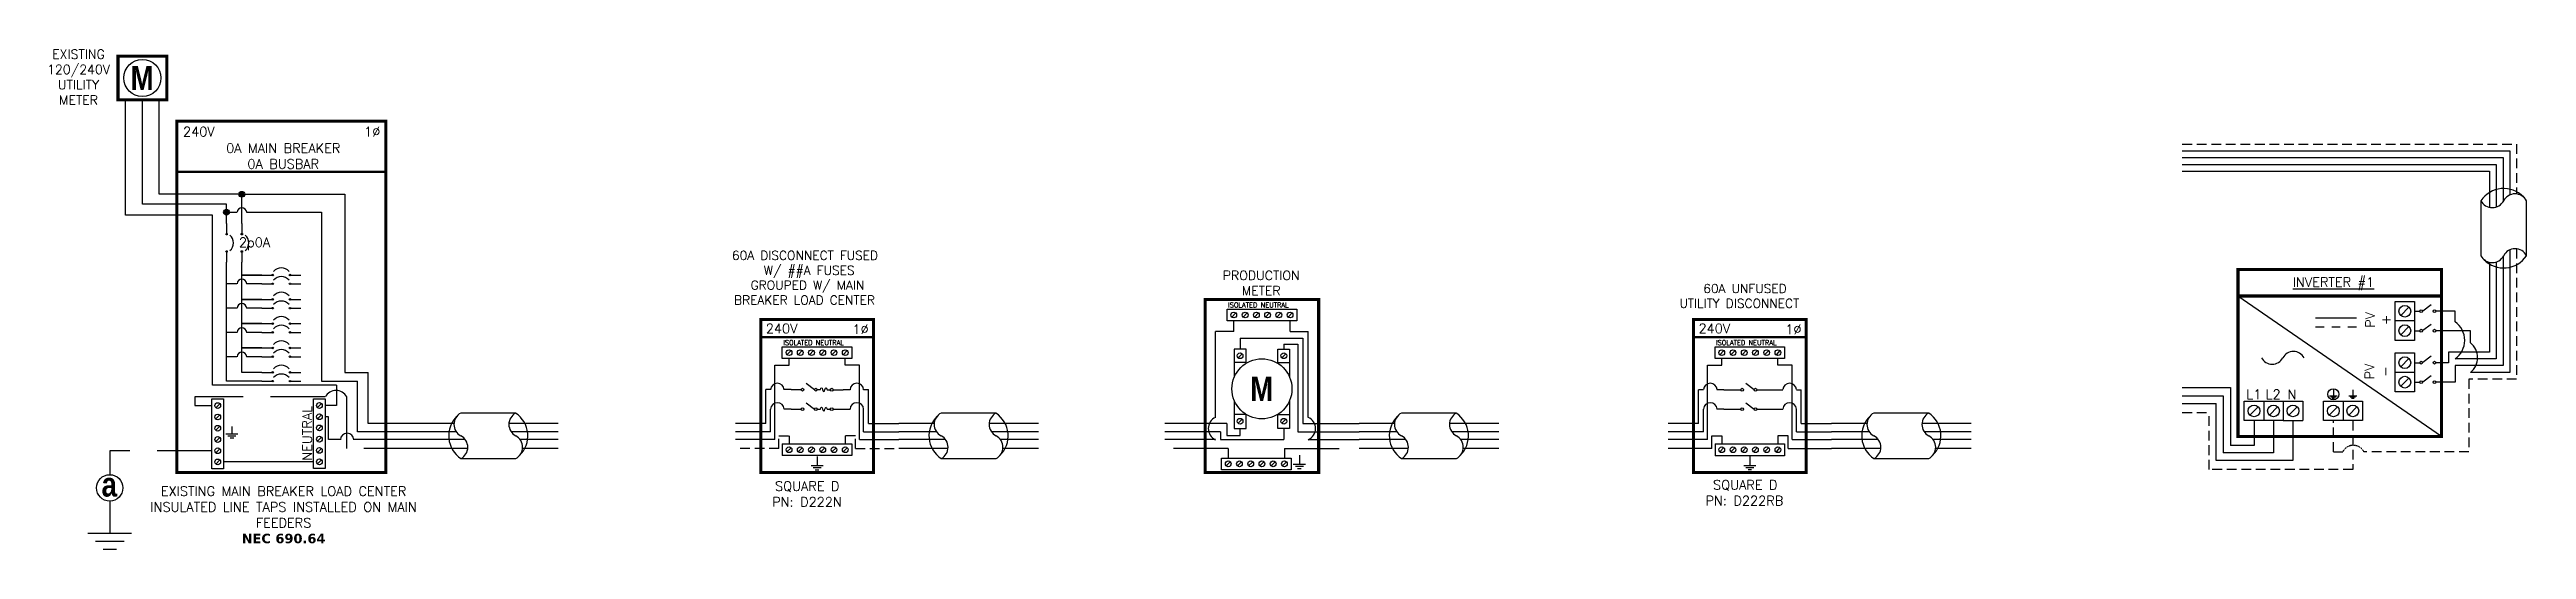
# Model space of a CAD drawing. Header units: feet. Extents: x 7172 to 13485, y 16921 to 17335.
# Drawn here: x 8037 to 8995, y 16974 to 17167 of the extents above; entities that cross this region are included whole.
import ezdxf

# ---------------------------------------------------------------- set-up
doc = ezdxf.new("R2010")
doc.units = ezdxf.units.FT
doc.header["$MEASUREMENT"] = 0
doc.linetypes.add('HIDDEN', pattern=[0.375, 0.25, -0.125])
for name, color, linetype in [('ONE LINE BLOCKS', 7, 'Continuous'), ('TABLES', 7, 'Continuous'), ('TEXT', 7, 'Continuous'), ('Z - TITLEBLOCK TXT', 7, 'Continuous')]:
    doc.layers.add(name, color=color, linetype=linetype)
doc.styles.add('ONE LINE TXT', font='techb___.ttf')
doc.styles.get("Standard").update_dxf_attribs({"font": 'simplex.shx'})

# ---------------------------------------------------------------- blocks, each defined once
blk = doc.blocks.new('M_UTILITY DISCONNECT')
at = {"color": 253, "linetype": 'Continuous'}
for p, q in [((2.7, 0.61), (2.7, 5.71)), ((2.7, 5.71), (3.67, 5.71)), ((3.67, 5.71), (3.67, 6.17)), ((7.52, 5.71), (7.52, 6.17)), ((8.5, 5.71), (7.52, 5.71)), ((8.5, 0.61), (8.5, 5.71)), ((2.7, 0.61), (0, 0.61)), ((8.5, 0.61), (11.2, 0.61))]:
    blk.add_line(p, q, dxfattribs=at)
at = {"color": 7, "linetype": 'Continuous'}
for p, q in [((2.08, 1.71), (2.08, 4.03)), ((2.41, 4.03), (2.08, 4.03)), ((3.81, 4.03), (3.34, 4.03)), ((7.39, 4.03), (7.85, 4.03)), ((8.79, 4.03), (9.12, 4.03)), ((9.12, 1.71), (9.12, 4.03)), ((2.08, 1.71), (0, 1.71)), ((9.12, 1.71), (11.2, 1.71))]:
    blk.add_line(p, q, dxfattribs=at)
at = {"color": 10, "linetype": 'Continuous'}
for p, q in [((2.41, 1.15), (2.41, 2.7)), ((3.81, 2.7), (3.34, 2.7)), ((7.39, 2.7), (7.85, 2.7)), ((8.79, 1.15), (8.79, 2.7)), ((2.41, 1.15), (0, 1.15)), ((8.79, 1.15), (11.2, 1.15))]:
    blk.add_line(p, q, dxfattribs=at)
at = {"color": 7, "linetype": 'Continuous'}
for centre in [(2.88, 4.01), (8.32, 4.01)]:
    blk.add_arc(centre, 0.468, 3.2819, 176.7181, dxfattribs=at)
at = {"color": 10, "linetype": 'Continuous'}
for centre in [(2.88, 2.67), (8.32, 2.67)]:
    blk.add_arc(centre, 0.468, 3.2819, 176.7181, dxfattribs=at)
at = {"layer": 'ONE LINE BLOCKS', "lineweight": 50}
blk.add_line((1.73, 7.64), (9.46, 7.64), dxfattribs=at)
at = {"layer": 'ONE LINE BLOCKS', "lineweight": 50, "const_width": 0.21}
blk.add_lwpolyline([(1.73, -1.65), (1.73, 8.84), (9.46, 8.84), (9.46, -1.65)], close=True, dxfattribs=at)
at = {"layer": 'TEXT', "color": 92, "linetype": 'HIDDEN', "ltscale": 15}
for p, q in [((2.98, 0), (0, 0)), ((2.98, 0), (2.98, 0.87)), ((2.98, 0.87), (3.67, 0.87)), ((3.67, 0.87), (3.67, 0.32)), ((8.22, 0.87), (7.52, 0.87)), ((7.52, 0.87), (7.52, 0.32)), ((8.22, 0), (8.22, 0.87)), ((8.22, 0), (11.2, 0))]:
    blk.add_line(p, q, dxfattribs=at)
at = {"layer": 'TEXT', "color": 92, "linetype": 'Continuous', "flags": 128}
for points in [[(5.18, -1.16), (6.01, -1.16)], [(5.87, -1.32), (5.33, -1.32)], [(5.72, -1.47), (5.47, -1.47)], [(5.6, -0.54), (5.6, -1.16)]]:
    blk.add_lwpolyline(points, dxfattribs=at)
at = {"layer": 'Z - TITLEBLOCK TXT', "color": 1, "linetype": 'Continuous'}
for p, q in [((3.21, 6.17), (3.21, 6.97)), ((3.21, 6.97), (7.98, 6.97)), ((7.98, 6.97), (7.98, 6.17)), ((7.98, 6.17), (3.21, 6.17)), ((3.81, 4.03), (4.97, 4.03)), ((5.31, 4.47), (5.89, 4.04)), ((6.08, 4.03), (7.39, 4.03)), ((3.81, 2.7), (4.97, 2.7)), ((5.31, 3.13), (5.89, 2.7)), ((6.08, 2.7), (7.39, 2.7)), ((3.21, 0.32), (7.98, 0.32)), ((3.21, 0.32), (3.21, -0.49)), ((7.98, 0.32), (7.98, -0.49)), ((7.98, -0.49), (3.21, -0.49))]:
    blk.add_line(p, q, dxfattribs=at)
at = {"layer": 'Z - TITLEBLOCK TXT', "color": 4, "linetype": 'Continuous'}
for p, q in [((3.81, 6.71), (3.53, 6.43)), ((4.58, 6.71), (4.3, 6.43)), ((5.35, 6.71), (5.07, 6.43)), ((6.12, 6.71), (5.84, 6.43)), ((6.89, 6.71), (6.61, 6.43)), ((7.66, 6.71), (7.39, 6.43)), ((3.81, 0.06), (3.53, -0.22)), ((4.58, 0.06), (4.3, -0.22)), ((5.35, 0.06), (5.07, -0.22)), ((6.12, 0.06), (5.84, -0.22)), ((6.89, 0.06), (6.61, -0.22)), ((7.66, 0.06), (7.39, -0.22))]:
    blk.add_line(p, q, dxfattribs=at)
for centre in [(3.67, 6.57), (4.44, 6.57), (5.21, 6.57), (5.98, 6.57), (6.75, 6.57), (7.52, 6.57), (3.67, -0.08), (4.44, -0.08), (5.21, -0.08), (5.98, -0.08), (6.75, -0.08), (7.52, -0.08)]:
    blk.add_circle(centre, 0.197, dxfattribs=at)
at = {"layer": 'Z - TITLEBLOCK TXT', "color": 1, "linetype": 'Continuous'}
for centre in [(5.07, 4.03), (5.98, 4.03), (5.07, 2.7), (5.98, 2.7)]:
    blk.add_circle(centre, 0.0959, dxfattribs=at)
at = {"layer": 'TABLES', "color": 4, "linetype": 'Continuous'}
blk.add_text('ISOLATED NEUTRAL', height=0.3321, dxfattribs=at).set_placement((3.27, 7.09))
at = {"layer": 'TEXT', "color": 1}
for s, width, gutter_width, heights, insert, char_height, attachment_point in [('\\A1;\\pi2.3006; 60A UNFUSED \\P\\pi1.0912;UTILITY DISCONNECT', 11.508, 0, [1.92], (-0.32, 11.27), 0.612, 1), ('240V', 0.1481, 0.75, [0], (3.16, 8.23), 0.648, 5), ('1∅', 0.1481, 0.75, [0], (8.58, 8.17), 0.648, 5), ('\\A1;\\pi1.5665,t4.8065;SQUARE D\\P\\pi1.042,t4.282;PN: D222RB', 8.0394, 0.203, [2.35], (1.51, -2.17), 0.648, 1)]:
    blk.add_mtext_dynamic_manual_height_columns(s, width=width, gutter_width=gutter_width, heights=heights, dxfattribs=dict(at, insert=insert, char_height=char_height, attachment_point=attachment_point))
blk = doc.blocks.new('M_LINE TAPS')
at = {"layer": 'ONE LINE BLOCKS', "linetype": 'Continuous'}
h = blk.add_hatch(color=254, dxfattribs=at)
h.dxf.hatch_style = 1
edge = h.paths.add_edge_path()
edge.add_arc((-12.11, 17.42), 0.197, 0, 360)
h = blk.add_hatch(color=254, dxfattribs=at)
h.dxf.hatch_style = 1
edge = h.paths.add_edge_path()
edge.add_arc((-13.16, 16.19), 0.197, 0, 360)
h = blk.add_hatch(color=1, dxfattribs=at)
h.dxf.hatch_style = 1
edge = h.paths.add_edge_path()
edge.add_arc((-13.16, 14.69), 0.0515, 0, 360)
h = blk.add_hatch(color=1, dxfattribs=at)
h.dxf.hatch_style = 1
edge = h.paths.add_edge_path()
edge.add_arc((-12.11, 14.69), 0.0515, 0, 360)
h = blk.add_hatch(color=1, dxfattribs=at)
h.dxf.hatch_style = 1
edge = h.paths.add_edge_path()
edge.add_arc((-13.16, 13.5), 0.0515, 0, 360)
h = blk.add_hatch(color=1, dxfattribs=at)
h.dxf.hatch_style = 1
edge = h.paths.add_edge_path()
edge.add_arc((-12.11, 13.5), 0.0515, 0, 360)
h = blk.add_hatch(color=1, dxfattribs=at)
h.dxf.hatch_style = 1
edge = h.paths.add_edge_path()
edge.add_arc((-9.99, 11.89), 0.0515, 0, 360)
h = blk.add_hatch(color=1, dxfattribs=at)
h.dxf.hatch_style = 1
edge = h.paths.add_edge_path()
edge.add_arc((-8.81, 11.89), 0.0515, 0, 360)
h = blk.add_hatch(color=1, dxfattribs=at)
h.dxf.hatch_style = 1
edge = h.paths.add_edge_path()
edge.add_arc((-9.99, 11.29), 0.0515, 0, 360)
h = blk.add_hatch(color=1, dxfattribs=at)
h.dxf.hatch_style = 1
edge = h.paths.add_edge_path()
edge.add_arc((-9.99, 10.22), 0.0515, 0, 360)
h = blk.add_hatch(color=1, dxfattribs=at)
h.dxf.hatch_style = 1
edge = h.paths.add_edge_path()
edge.add_arc((-8.81, 11.29), 0.0515, 0, 360)
h = blk.add_hatch(color=1, dxfattribs=at)
h.dxf.hatch_style = 1
edge = h.paths.add_edge_path()
edge.add_arc((-8.81, 10.22), 0.0515, 0, 360)
h = blk.add_hatch(color=1, dxfattribs=at)
h.dxf.hatch_style = 1
edge = h.paths.add_edge_path()
edge.add_arc((-9.99, 9.62), 0.0515, 0, 360)
h = blk.add_hatch(color=1, dxfattribs=at)
h.dxf.hatch_style = 1
edge = h.paths.add_edge_path()
edge.add_arc((-9.99, 8.56), 0.0515, 0, 360)
h = blk.add_hatch(color=1, dxfattribs=at)
h.dxf.hatch_style = 1
edge = h.paths.add_edge_path()
edge.add_arc((-8.81, 9.62), 0.0515, 0, 360)
h = blk.add_hatch(color=1, dxfattribs=at)
h.dxf.hatch_style = 1
edge = h.paths.add_edge_path()
edge.add_arc((-8.81, 8.56), 0.0515, 0, 360)
h = blk.add_hatch(color=1, dxfattribs=at)
h.dxf.hatch_style = 1
edge = h.paths.add_edge_path()
edge.add_arc((-9.99, 7.96), 0.0515, 0, 360)
h = blk.add_hatch(color=1, dxfattribs=at)
h.dxf.hatch_style = 1
edge = h.paths.add_edge_path()
edge.add_arc((-9.99, 6.89), 0.0515, 0, 360)
h = blk.add_hatch(color=1, dxfattribs=at)
h.dxf.hatch_style = 1
edge = h.paths.add_edge_path()
edge.add_arc((-8.81, 7.96), 0.0515, 0, 360)
h = blk.add_hatch(color=1, dxfattribs=at)
h.dxf.hatch_style = 1
edge = h.paths.add_edge_path()
edge.add_arc((-8.81, 6.89), 0.0515, 0, 360)
h = blk.add_hatch(color=1, dxfattribs=at)
h.dxf.hatch_style = 1
edge = h.paths.add_edge_path()
edge.add_arc((-9.99, 6.29), 0.0515, 0, 360)
h = blk.add_hatch(color=1, dxfattribs=at)
h.dxf.hatch_style = 1
edge = h.paths.add_edge_path()
edge.add_arc((-9.99, 5.22), 0.0515, 0, 360)
h = blk.add_hatch(color=1, dxfattribs=at)
h.dxf.hatch_style = 1
edge = h.paths.add_edge_path()
edge.add_arc((-8.81, 6.29), 0.0515, 0, 360)
h = blk.add_hatch(color=1, dxfattribs=at)
h.dxf.hatch_style = 1
edge = h.paths.add_edge_path()
edge.add_arc((-8.81, 5.22), 0.0515, 0, 360)
h = blk.add_hatch(color=1, dxfattribs=at)
h.dxf.hatch_style = 1
edge = h.paths.add_edge_path()
edge.add_arc((-9.99, 4.62), 0.0515, 0, 360)
h = blk.add_hatch(color=1, dxfattribs=at)
h.dxf.hatch_style = 1
edge = h.paths.add_edge_path()
edge.add_arc((-8.81, 4.62), 0.0515, 0, 360)
at = {"color": 155, "true_color": 0x647190}
blk.add_line((-16.57, 22.43), (-2.23, 22.43), dxfattribs=at)
at = {"color": 7, "linetype": 'Continuous'}
for p, q in [((-3.46, 1.71), (-3.46, 5.22)), ((0, 1.71), (-3.46, 1.71))]:
    blk.add_line(p, q, dxfattribs=at)
at = {"color": 10, "linetype": 'Continuous'}
for p, q in [((-4.18, 1.15), (-4.18, 4.62)), ((-3.46, 4.62), (-3.46, 4.62)), ((0, 1.15), (-4.18, 1.15))]:
    blk.add_line(p, q, dxfattribs=at)
at = {"color": 253, "linetype": 'Continuous'}
for p, q in [((-6.18, 2.18), (-6.39, 2.18)), ((-6.18, 0.61), (-6.18, 2.18)), ((-5.36, 0.61), (-6.18, 0.61)), ((0, 0.61), (-4.42, 0.61))]:
    blk.add_line(p, q, dxfattribs=at)
at = {"color": 7, "linetype": 'Continuous'}
blk.add_circle((-21.17, -2.7), 0.906, dxfattribs=at)
at = {"color": 253, "linetype": 'Continuous'}
blk.add_arc((-4.89, 0.58), 0.468, 3.2819, 176.7181, dxfattribs=at)
at = {"layer": 'ONE LINE BLOCKS', "lineweight": 50}
blk.add_line((-16.57, 18.95), (-2.23, 18.95), dxfattribs=at)
at = {"layer": 'ONE LINE BLOCKS', "lineweight": 50, "const_width": 0.21}
for points in [[(-20.6, 23.9), (-20.6, 26.89), (-17.26, 26.89), (-17.26, 23.9)], [(-16.57, -1.65), (-16.57, 22.43), (-2.23, 22.43), (-2.23, -1.65)]]:
    blk.add_lwpolyline(points, close=True, dxfattribs=at)
at = {"layer": 'TEXT', "color": 92, "linetype": 'HIDDEN', "ltscale": 15}
for p, q in [((-6.39, 3.55), (-15.33, 3.55)), ((-15.33, 3.55), (-15.33, 2.94)), ((-4.92, 0), (-4.92, 3.55)), ((-15.33, 2.94), (-14.16, 2.94)), ((0, 0), (-4.92, 0)), ((-14.16, -0.15), (-21.17, -0.15)), ((-21.17, -0.15), (-21.17, -1.8)), ((-21.17, -3.61), (-21.17, -5.8))]:
    blk.add_line(p, q, dxfattribs=at)
at = {"layer": 'TEXT', "color": 92, "linetype": 'Continuous', "ltscale": 15}
blk.add_line((-7.19, -0.92), (-13.36, -0.92), dxfattribs=at)
at = {"layer": 'TEXT', "color": 92, "linetype": 'Continuous', "flags": 128}
for points in [[(-13.2, 1.01), (-12.38, 1.01)], [(-12.52, 0.85), (-13.06, 0.85)], [(-12.66, 0.7), (-12.92, 0.7)], [(-12.79, 1.51), (-12.79, 1.01)]]:
    blk.add_lwpolyline(points, dxfattribs=at)
at = {"layer": 'TEXT', "color": 92, "linetype": 'Continuous', "ltscale": 4, "flags": 128}
for points in [[(-22.67, -5.8), (-19.67, -5.8)], [(-20.19, -6.36), (-22.15, -6.36)], [(-20.71, -6.91), (-21.63, -6.91)]]:
    blk.add_lwpolyline(points, dxfattribs=at)
at = {"layer": 'TEXT', "linetype": 'Continuous'}
blk.add_circle((-18.93, 25.39), 1.27, dxfattribs=at)
at = {"layer": 'TEXT', "color": 92, "linetype": 'Continuous', "ltscale": 0.3}
blk.add_arc((-5.65, 3.16), 0.824, 27.6639, 152.3361, dxfattribs=at)
at = {"layer": 'Z - TITLEBLOCK TXT', "color": 253, "linetype": 'Continuous'}
for p, q in [((-20.08, 15.98), (-20.08, 23.9)), ((-14.13, 15.98), (-20.08, 15.98)), ((-14.13, 4.34), (-14.13, 15.98)), ((-5.63, 4.34), (-14.13, 4.34)), ((-5.63, 4.34), (-5.63, 2.95)), ((-5.63, 2.95), (-6.39, 2.95))]:
    blk.add_line(p, q, dxfattribs=at)
at = {"layer": 'Z - TITLEBLOCK TXT', "color": 10, "linetype": 'Continuous'}
for p, q in [((-18.93, 16.74), (-18.93, 23.9)), ((-13.16, 16.74), (-18.93, 16.74)), ((-13.16, 15.43), (-13.16, 16.74)), ((-12.97, 16.19), (-12.45, 16.19)), ((-11.78, 16.19), (-6.66, 16.19)), ((-6.66, 16.19), (-6.66, 4.62)), ((-13.16, 4.62), (-13.16, 12.76)), ((-12.45, 11.29), (-13.16, 11.29)), ((-10.73, 11.29), (-11.78, 11.29)), ((-12.45, 9.62), (-13.16, 9.62)), ((-10.73, 9.62), (-11.78, 9.62)), ((-12.45, 7.96), (-13.16, 7.96)), ((-10.73, 7.96), (-11.78, 7.96)), ((-12.45, 6.29), (-13.16, 6.29)), ((-10.73, 6.29), (-11.78, 6.29)), ((-10.73, 4.62), (-13.16, 4.62)), ((-6.66, 4.62), (-4.18, 4.62))]:
    blk.add_line(p, q, dxfattribs=at)
at = {"layer": 'Z - TITLEBLOCK TXT', "color": 7, "linetype": 'Continuous'}
for p, q in [((-17.78, 17.42), (-17.78, 23.9)), ((-12.11, 17.42), (-17.78, 17.42)), ((-12.11, 15.43), (-12.11, 17.42)), ((-11.92, 17.42), (-5.04, 17.42)), ((-5.04, 17.42), (-5.04, 5.22)), ((-12.11, 10.22), (-12.11, 12.76)), ((-12.11, 11.89), (-10.73, 11.89)), ((-10.73, 11.89), (-12.11, 11.89)), ((-12.11, 8.56), (-12.11, 10.22)), ((-12.11, 10.22), (-10.73, 10.22)), ((-10.73, 10.22), (-12.11, 10.22)), ((-12.11, 6.89), (-12.11, 8.56)), ((-12.11, 8.56), (-10.73, 8.56)), ((-10.73, 8.56), (-12.11, 8.56)), ((-12.11, 5.22), (-12.11, 6.89)), ((-12.11, 6.89), (-10.73, 6.89)), ((-10.73, 6.89), (-12.11, 6.89)), ((-10.73, 5.22), (-12.11, 5.22)), ((-5.04, 5.22), (-3.46, 5.22))]:
    blk.add_line(p, q, dxfattribs=at)
at = {"layer": 'Z - TITLEBLOCK TXT', "color": 1, "linetype": 'Continuous'}
for p, q in [((-7.19, -1.37), (-7.19, 3.41)), ((-7.19, 3.41), (-6.39, 3.41)), ((-6.39, 3.41), (-6.39, -1.37)), ((-14.16, -1.38), (-14.16, 3.4)), ((-14.16, 3.4), (-13.36, 3.4)), ((-13.36, 3.4), (-13.36, -1.38)), ((-13.36, -1.38), (-14.16, -1.38)), ((-6.39, -1.37), (-7.19, -1.37))]:
    blk.add_line(p, q, dxfattribs=at)
at = {"layer": 'Z - TITLEBLOCK TXT', "color": 4, "linetype": 'Continuous'}
for p, q in [((-13.62, 3.07), (-13.9, 2.8)), ((-13.62, 2.3), (-13.9, 2.03)), ((-6.65, 3.09), (-6.93, 2.81)), ((-6.65, 2.32), (-6.93, 2.04)), ((-13.62, 1.53), (-13.9, 1.25)), ((-13.62, 0.76), (-13.9, 0.48)), ((-6.65, 1.55), (-6.93, 1.27)), ((-6.65, 0.78), (-6.93, 0.5)), ((-6.65, 0), (-6.93, -0.27)), ((-13.62, -0.01), (-13.9, -0.29)), ((-13.62, -0.78), (-13.9, -1.06)), ((-6.65, -0.77), (-6.93, -1.04))]:
    blk.add_line(p, q, dxfattribs=at)
at = {"layer": 'Z - TITLEBLOCK TXT', "color": 1, "linetype": 'Continuous', "flags": 128}
for points in [[(-13.16, 15.43), (-13.16, 14.69)], [(-13.16, 15.43), (-13.16, 14.69)], [(-12.11, 15.43), (-12.11, 14.69)], [(-12.11, 15.43), (-12.11, 14.69)], [(-13.16, 13.5), (-13.16, 12.76)], [(-12.11, 13.5), (-12.11, 12.76)], [(-10.73, 11.89), (-9.99, 11.89)], [(-10.73, 11.89), (-9.99, 11.89)], [(-10.73, 11.29), (-9.99, 11.29)], [(-10.73, 11.29), (-9.99, 11.29)], [(-10.73, 10.22), (-9.99, 10.22)], [(-10.73, 10.22), (-9.99, 10.22)], [(-8.81, 11.89), (-8.06, 11.89)], [(-8.81, 11.29), (-8.06, 11.29)], [(-8.81, 10.22), (-8.06, 10.22)], [(-10.73, 9.62), (-9.99, 9.62)], [(-10.73, 9.62), (-9.99, 9.62)], [(-10.73, 8.56), (-9.99, 8.56)], [(-10.73, 8.56), (-9.99, 8.56)], [(-8.81, 9.62), (-8.06, 9.62)], [(-8.81, 8.56), (-8.06, 8.56)], [(-10.73, 7.96), (-9.99, 7.96)], [(-10.73, 7.96), (-9.99, 7.96)], [(-10.73, 6.89), (-9.99, 6.89)], [(-10.73, 6.89), (-9.99, 6.89)], [(-8.81, 7.96), (-8.06, 7.96)], [(-8.81, 6.89), (-8.06, 6.89)], [(-10.73, 6.29), (-9.99, 6.29)], [(-10.73, 6.29), (-9.99, 6.29)], [(-10.73, 5.22), (-9.99, 5.22)], [(-10.73, 5.22), (-9.99, 5.22)], [(-8.81, 6.29), (-8.06, 6.29)], [(-8.81, 5.22), (-8.06, 5.22)], [(-10.73, 4.62), (-9.99, 4.62)], [(-10.73, 4.62), (-9.99, 4.62)], [(-8.81, 4.62), (-8.06, 4.62)]]:
    blk.add_lwpolyline(points, dxfattribs=at)
at = {"layer": 'Z - TITLEBLOCK TXT', "color": 7, "linetype": 'Continuous'}
for centre in [(-12.11, 17.42), (-12.11, 17.42), (-13.16, 16.19)]:
    blk.add_circle(centre, 0.197, dxfattribs=at)
at = {"layer": 'Z - TITLEBLOCK TXT', "color": 1, "linetype": 'Continuous'}
for centre in [(-13.16, 14.69), (-12.11, 14.69), (-13.16, 13.5), (-12.11, 13.5), (-9.99, 11.89), (-8.81, 11.89), (-9.99, 11.29), (-9.99, 10.22), (-8.81, 11.29), (-8.81, 10.22), (-9.99, 9.62), (-9.99, 8.56), (-8.81, 9.62), (-8.81, 8.56), (-9.99, 7.96), (-9.99, 6.89), (-8.81, 7.96), (-8.81, 6.89), (-9.99, 6.29), (-9.99, 5.22), (-8.81, 6.29), (-8.81, 5.22), (-9.99, 4.62), (-8.81, 4.62)]:
    blk.add_circle(centre, 0.0515, dxfattribs=at)
at = {"layer": 'Z - TITLEBLOCK TXT', "color": 4, "linetype": 'Continuous'}
for centre in [(-13.76, 2.94), (-13.76, 2.16), (-6.79, 2.95), (-6.79, 2.18), (-13.76, 1.39), (-13.76, 0.62), (-13.76, -0.15), (-6.79, 1.41), (-6.79, 0.64), (-6.79, -0.13), (-13.76, -0.92), (-6.79, -0.91)]:
    blk.add_circle(centre, 0.197, dxfattribs=at)
at = {"layer": 'Z - TITLEBLOCK TXT', "color": 10, "linetype": 'Continuous'}
for centre in [(-12.11, 16.17), (-12.11, 11.27), (-12.11, 9.6), (-12.11, 7.94), (-12.11, 6.27)]:
    blk.add_arc(centre, 0.332, 3.2937, 176.7063, dxfattribs=at)
at = {"layer": 'Z - TITLEBLOCK TXT', "color": 1, "linetype": 'Continuous'}
for centre, start, end in [((-13.38, 14.09), 310.3392, 49.6608), ((-12.33, 14.09), 310.3392, 49.6608), ((-9.4, 11.68), 40.3392, 139.6608), ((-9.4, 11.08), 40.3392, 139.6608), ((-9.4, 10.01), 40.3392, 139.6608), ((-9.4, 9.41), 40.3392, 139.6608), ((-9.4, 8.34), 40.3392, 139.6608), ((-9.4, 7.75), 40.3392, 139.6608), ((-9.4, 6.68), 40.3392, 139.6608), ((-9.4, 6.08), 40.3392, 139.6608), ((-9.4, 5.01), 40.3392, 139.6608), ((-9.4, 4.41), 40.3392, 139.6608)]:
    blk.add_arc(centre, 0.697, start, end, dxfattribs=at)
at = {"layer": 'TABLES', "color": 1, "linetype": 'Continuous'}
blk.add_text('NEUTRAL', height=0.648, rotation=90, dxfattribs=at).set_placement((-7.31, -0.83))
at = {"layer": 'TEXT', "color": 1, "attachment_point": 5}
for s, width, gutter_width, heights, insert, char_height in [('EXISTING\\P120/240V UTILITY METER', 0.0523, 7.17, [0], (-23.31, 25.45), 0.6278), ('240V', 0.1481, 0.75, [0], (-15.06, 21.71), 0.648), ('0A MAIN BREAKER\\P0A BUSBAR', 11.199, 0.75, [0], (-9.27, 20.04), 0.648), ('1∅', 0.1481, 0.75, [0], (-3.17, 21.71), 0.648), ('2p0A', 0.1481, 0.75, [0], (-11.24, 14.02), 0.648), ('EXISTING MAIN BREAKER LOAD CENTER INSULATED LINE TAPS INSTALLED ON MAIN FEEDERS\\P{\\fVerdana|b1|i0|c0|p34;NEC 690.64}', 18.4888, 7.17, [6], (-9.25, -4.55), 0.648)]:
    blk.add_mtext_dynamic_manual_height_columns(s, width=width, gutter_width=gutter_width, heights=heights, dxfattribs=dict(at, insert=insert, char_height=char_height))
at = {"layer": 'Z - TITLEBLOCK TXT', "color": 253, "linetype": 'Continuous', "style": 'ONE LINE TXT'}
blk.add_text('M', height=1.66, dxfattribs=at).set_placement((-19.74, 24.56))
at = {"layer": 'Z - TITLEBLOCK TXT', "color": 1, "linetype": 'Continuous', "insert": (-21.73, -1.63), "char_height": 1.6624, "attachment_point": 1, "style": 'ONE LINE TXT'}
blk.add_mtext_dynamic_manual_height_columns('{\\W1;\\C256;a}', width=0.1385, gutter_width=2.13, heights=[0], dxfattribs=at)
blk = doc.blocks.new('*U65')
at = {"color": 155, "true_color": 0x647190}
blk.add_blockref('M_LINE TAPS', (0, 0), dxfattribs=at)
blk = doc.blocks.new('M_METER PAN')
at = {"color": 253, "linetype": 'Continuous'}
for p, q in [((4.73, 8.02), (4.73, 8.75)), ((8.59, 8.02), (8.59, 8.75)), ((4.73, 8.02), (3.48, 8.02)), ((3.48, 2.14), (3.48, 8.02)), ((8.59, 8.02), (9.84, 8.02)), ((9.84, 2.14), (9.84, 8.02)), ((3.48, 0.61), (0, 0.61)), ((9.84, 0.61), (13.32, 0.61))]:
    blk.add_line(p, q, dxfattribs=at)
at = {"color": 7, "linetype": 'Continuous'}
for p, q in [((5.16, 7.56), (5.16, 6.82)), ((5.16, 7.56), (9.47, 7.56)), ((9.47, 7.56), (9.47, 1.71)), ((4.25, 1.71), (0, 1.71)), ((4.25, 1.71), (4.25, 0.9)), ((9.47, 1.71), (13.32, 1.71)), ((4.25, 0.9), (5.16, 0.9)), ((5.16, 0.9), (5.16, 1.37))]:
    blk.add_line(p, q, dxfattribs=at)
at = {"color": 10, "linetype": 'Continuous'}
for p, q in [((8.16, 7.14), (8.16, 6.82)), ((8.16, 7.14), (9.12, 7.14)), ((9.12, 7.14), (9.12, 1.15)), ((3.83, 1.15), (0, 1.15)), ((3.83, 1.15), (3.83, 0.61)), ((3.83, 0.61), (8.16, 0.61)), ((8.16, 1.37), (8.16, 0.61)), ((9.12, 1.15), (13.32, 1.15))]:
    blk.add_line(p, q, dxfattribs=at)
at = {"color": 1, "linetype": 'Continuous'}
for p, q in [((5.57, 5.9), (4.76, 5.9)), ((7.76, 5.9), (8.56, 5.9)), ((5.57, 2.33), (4.76, 2.33)), ((7.76, 2.33), (8.56, 2.33))]:
    blk.add_line(p, q, dxfattribs=at)
at = {"color": 253, "linetype": 'Continuous'}
for centre, start, end in [((3.82, 1.37), 113.9997, 246.0003), ((9.5, 1.37), 293.9997, 66.0003)]:
    blk.add_arc(centre, 0.835, start, end, dxfattribs=at)
at = {"layer": 'ONE LINE BLOCKS', "lineweight": 50, "const_width": 0.21}
blk.add_lwpolyline([(2.77, -1.65), (2.77, 10.22), (10.55, 10.22), (10.55, -1.65)], close=True, dxfattribs=at)
at = {"layer": 'TEXT', "color": 92, "linetype": 'HIDDEN', "ltscale": 15}
for p, q in [((4.35, 0), (0, 0)), ((4.35, 0), (4.35, -0.65)), ((8.2, 0), (8.2, -0.65)), ((8.2, 0), (13.32, 0))]:
    blk.add_line(p, q, dxfattribs=at)
at = {"layer": 'TEXT', "color": 92, "linetype": 'Continuous', "flags": 128}
for points in [[(8.81, -1.08), (9.64, -1.08)], [(9.5, -1.23), (8.96, -1.23)], [(9.35, -1.38), (9.1, -1.38)], [(9.23, -0.46), (9.23, -1.08)]]:
    blk.add_lwpolyline(points, dxfattribs=at)
at = {"layer": 'TEXT', "linetype": 'Continuous'}
blk.add_circle((6.66, 4.09), 2.06, dxfattribs=at)
at = {"layer": 'Z - TITLEBLOCK TXT', "color": 1, "linetype": 'Continuous'}
for p, q in [((4.27, 8.75), (4.27, 9.55)), ((4.27, 9.55), (9.05, 9.55)), ((9.05, 8.75), (4.27, 8.75)), ((9.05, 9.55), (9.05, 8.75)), ((4.76, 6.82), (4.76, 4.89)), ((5.57, 6.82), (4.76, 6.82)), ((5.57, 5.84), (5.57, 6.82)), ((7.76, 5.84), (7.76, 6.82)), ((7.76, 6.82), (8.56, 6.82)), ((8.56, 6.82), (8.56, 4.89)), ((4.76, 3.3), (4.76, 1.37)), ((5.57, 1.37), (5.57, 2.35)), ((7.76, 1.37), (7.76, 2.35)), ((8.56, 3.3), (8.56, 1.37)), ((4.76, 1.37), (5.57, 1.37)), ((8.56, 1.37), (7.76, 1.37)), ((3.89, -1.45), (3.89, -0.65)), ((3.89, -0.65), (8.66, -0.65)), ((8.66, -1.45), (3.89, -1.45)), ((8.66, -0.65), (8.66, -1.45))]:
    blk.add_line(p, q, dxfattribs=at)
at = {"layer": 'Z - TITLEBLOCK TXT', "color": 4, "linetype": 'Continuous'}
for p, q in [((4.87, 9.29), (4.6, 9.01)), ((5.64, 9.29), (5.37, 9.01)), ((6.42, 9.29), (6.14, 9.01)), ((7.19, 9.29), (6.91, 9.01)), ((7.96, 9.29), (7.68, 9.01)), ((8.73, 9.29), (8.45, 9.01)), ((5.3, 6.5), (5.02, 6.22)), ((8.3, 6.5), (8.02, 6.22)), ((5.3, 2.01), (5.02, 1.73)), ((8.3, 2.01), (8.02, 1.73)), ((4.49, -0.91), (4.21, -1.19)), ((5.26, -0.91), (4.98, -1.19)), ((6.03, -0.91), (5.75, -1.19)), ((6.8, -0.91), (6.52, -1.19)), ((7.57, -0.91), (7.29, -1.19)), ((8.34, -0.91), (8.06, -1.19))]:
    blk.add_line(p, q, dxfattribs=at)
for centre in [(4.73, 9.15), (5.51, 9.15), (6.28, 9.15), (7.05, 9.15), (7.82, 9.15), (8.59, 9.15), (5.16, 6.36), (8.16, 6.36), (5.16, 1.87), (8.16, 1.87), (4.35, -1.05), (5.12, -1.05), (5.89, -1.05), (6.66, -1.05), (7.43, -1.05), (8.2, -1.05)]:
    blk.add_circle(centre, 0.197, dxfattribs=at)
at = {"layer": 'TABLES', "color": 4, "linetype": 'Continuous'}
blk.add_text('ISOLATED NEUTRAL', height=0.3321, dxfattribs=at).set_placement((4.34, 9.67))
at = {"layer": 'TEXT', "color": 1, "insert": (6.61, 11.34), "char_height": 0.6278, "attachment_point": 5}
blk.add_mtext_dynamic_manual_height_columns('PRODUCTION METER', width=1.3203, gutter_width=7.17, heights=[0], dxfattribs=at)
at = {"layer": 'Z - TITLEBLOCK TXT', "color": 253, "linetype": 'Continuous', "style": 'ONE LINE TXT'}
blk.add_text('M', height=1.66, dxfattribs=at).set_placement((5.85, 3.26))
blk = doc.blocks.new('*U67')
at = {"color": 0}
blk.add_blockref('M_METER PAN', (0, 0), dxfattribs=at)
blk = doc.blocks.new('M_MAIN DISCONNECT')
at = {"color": 253, "linetype": 'Continuous'}
for p, q in [((5.45, -46.43), (5.45, -17.67)), ((5.45, -17.67), (10.94, -17.67)), ((10.94, -17.67), (10.94, -15.06)), ((32.69, -17.67), (32.69, -15.06)), ((38.18, -17.67), (32.69, -17.67)), ((38.18, -46.43), (38.18, -17.67)), ((5.45, -46.43), (-9.78, -46.43)), ((38.18, -46.43), (53.41, -46.43))]:
    blk.add_line(p, q, dxfattribs=at)
at = {"color": 7, "linetype": 'Continuous'}
for p, q in [((1.95, -40.22), (1.95, -27.1)), ((3.81, -27.1), (1.95, -27.1)), ((11.72, -27.1), (9.09, -27.1)), ((31.91, -27.1), (34.54, -27.1)), ((39.82, -27.1), (41.69, -27.1)), ((41.69, -40.22), (41.69, -27.1)), ((1.95, -40.22), (-9.78, -40.22)), ((41.69, -40.22), (53.41, -40.22))]:
    blk.add_line(p, q, dxfattribs=at)
at = {"color": 1, "linetype": 'Continuous'}
for p, q in [((21.88, -27.1), (23.12, -27.1)), ((25.67, -27.11), (26.91, -27.11)), ((21.88, -34.64), (23.12, -34.64)), ((25.67, -34.64), (26.91, -34.64))]:
    blk.add_line(p, q, dxfattribs=at)
at = {"color": 10, "linetype": 'Continuous'}
for p, q in [((3.81, -43.39), (3.81, -34.64)), ((11.72, -34.64), (9.09, -34.64)), ((31.91, -34.64), (34.54, -34.64)), ((39.82, -43.39), (39.82, -34.64)), ((3.81, -43.39), (-9.78, -43.39)), ((39.82, -43.39), (53.41, -43.39))]:
    blk.add_line(p, q, dxfattribs=at)
at = {"color": 7, "linetype": 'Continuous'}
for centre in [(6.45, -27.26), (37.18, -27.26)]:
    blk.add_arc(centre, 2.64, 3.28193, 176.71807, dxfattribs=at)
at = {"color": 10, "linetype": 'Continuous'}
for centre in [(6.45, -34.79), (37.18, -34.79)]:
    blk.add_arc(centre, 2.64, 3.28193, 176.71807, dxfattribs=at)
at = {"color": 1, "linetype": 'Continuous'}
for points in [[(23.12, -27.1), (23.5, -26.34), (24.4, -27.87), (25.22, -26.34), (25.67, -27.11)], [(23.12, -34.64), (23.5, -33.88), (24.4, -35.4), (25.22, -33.88), (25.67, -34.64)]]:
    blk.add_spline(points, degree=3, dxfattribs=at)
at = {"layer": 'ONE LINE BLOCKS', "lineweight": 50}
blk.add_line((0, -6.77), (43.61, -6.77), dxfattribs=at)
at = {"layer": 'ONE LINE BLOCKS', "lineweight": 50, "const_width": 1.19}
blk.add_lwpolyline([(0, -59.17), (0, 0), (43.61, 0), (43.61, -59.17)], close=True, dxfattribs=at)
at = {"layer": 'TEXT', "color": 92, "linetype": 'HIDDEN', "ltscale": 15}
for p, q in [((7.03, -49.88), (7.03, -44.94)), ((7.03, -44.94), (10.94, -44.94)), ((10.94, -44.94), (10.94, -48.08)), ((36.6, -44.94), (32.69, -44.94)), ((32.69, -44.94), (32.69, -48.08)), ((36.6, -49.88), (36.6, -44.94)), ((7.03, -49.88), (-9.78, -49.88)), ((36.6, -49.88), (53.41, -49.88))]:
    blk.add_line(p, q, dxfattribs=at)
at = {"layer": 'TEXT', "color": 92, "linetype": 'Continuous', "flags": 128}
for points in [[(19.48, -56.44), (24.16, -56.44)], [(23.35, -57.31), (20.29, -57.31)], [(21.82, -52.94), (21.82, -56.44)], [(22.53, -58.18), (21.1, -58.18)]]:
    blk.add_lwpolyline(points, dxfattribs=at)
at = {"layer": 'Z - TITLEBLOCK TXT', "color": 1, "linetype": 'Continuous'}
for p, q in [((8.34, -15.06), (8.34, -10.52)), ((8.34, -10.52), (35.29, -10.52)), ((35.29, -15.06), (8.34, -15.06)), ((35.29, -10.52), (35.29, -15.06)), ((11.72, -27.1), (15.64, -27.1)), ((17.54, -24.65), (20.8, -27.1)), ((27.99, -27.11), (31.91, -27.11)), ((11.72, -34.64), (15.64, -34.64)), ((17.54, -32.19), (20.8, -34.63)), ((27.99, -34.64), (31.91, -34.64)), ((8.34, -48.08), (35.29, -48.08)), ((8.34, -48.08), (8.34, -52.62)), ((35.29, -52.62), (8.34, -52.62)), ((35.29, -48.08), (35.29, -52.62))]:
    blk.add_line(p, q, dxfattribs=at)
at = {"layer": 'Z - TITLEBLOCK TXT', "color": 4, "linetype": 'Continuous'}
for p, q in [((11.73, -12), (10.15, -13.58)), ((16.08, -12), (14.5, -13.58)), ((20.43, -12), (18.86, -13.58)), ((24.78, -12), (23.21, -13.58)), ((29.13, -12), (27.56, -13.58)), ((33.48, -12), (31.91, -13.58)), ((11.73, -49.56), (10.15, -51.13)), ((16.08, -49.56), (14.5, -51.13)), ((20.43, -49.56), (18.86, -51.13)), ((24.78, -49.56), (23.21, -51.13)), ((29.13, -49.56), (27.56, -51.13)), ((33.48, -49.56), (31.91, -51.13))]:
    blk.add_line(p, q, dxfattribs=at)
for centre in [(10.94, -12.79), (15.29, -12.79), (19.64, -12.79), (23.99, -12.79), (28.34, -12.79), (32.69, -12.79), (10.94, -50.35), (15.29, -50.35), (19.64, -50.35), (23.99, -50.35), (28.34, -50.35), (32.69, -50.35)]:
    blk.add_circle(centre, 1.11, dxfattribs=at)
at = {"layer": 'Z - TITLEBLOCK TXT', "color": 1, "linetype": 'Continuous'}
for centre in [(16.18, -27.1), (21.34, -27.1), (27.45, -27.11), (16.18, -34.64), (21.34, -34.64), (27.45, -34.64)]:
    blk.add_circle(centre, 0.541, dxfattribs=at)
at = {"layer": 'TABLES', "color": 4, "linetype": 'Continuous'}
blk.add_text('ISOLATED NEUTRAL', height=1.8743, dxfattribs=at).set_placement((8.7, -9.86))
at = {"layer": 'TEXT', "color": 1}
for s, width, gutter_width, heights, insert, char_height, attachment_point in [('\\A1;\\pi4.1167;60A DISCONNECT FUSED \\P\\pi16.454;W/ ##A FUSES\\P\\pi11.355;GROUPED W/ MAIN \\P\\pi4.9392;BREAKER LOAD CENTER', 71.8931, 92.23, [24.13], (-15.26, 26.55), 3.4544, 1), ('240V', 0.1481, 0.75, [0], (8.07, -3.44), 3.658, 5), ('1∅', 0.1481, 0.75, [0], (38.63, -3.74), 3.658, 5), ('\\A1;\\pi3.6942,t21.982;SQUARE D\\P\\pi2.5621,t20.85;PN: D222N', 35.0816, 28.88, [13.54], (1.84, -62.59), 3.6576, 1)]:
    blk.add_mtext_dynamic_manual_height_columns(s, width=width, gutter_width=gutter_width, heights=heights, dxfattribs=dict(at, insert=insert, char_height=char_height, attachment_point=attachment_point))
blk = doc.blocks.new('*U66')
blk.add_blockref('M_MAIN DISCONNECT', (0, 0))
blk = doc.blocks.new('*U32')
at = {"color": 7, "linetype": 'Continuous'}
for p, q in [((2.44, 1.71), (0, 1.71)), ((6.67, 2.43), (2.91, 2.43)), ((9.57, 1.71), (6.2, 1.71)), ((2.91, -0.69), (6.67, -0.69))]:
    blk.add_line(p, q, dxfattribs=at)
at = {"color": 10, "linetype": 'Continuous'}
for p, q in [((2.59, 1.15), (0, 1.15)), ((9.57, 1.15), (6.35, 1.15))]:
    blk.add_line(p, q, dxfattribs=at)
at = {"color": 253, "linetype": 'Continuous'}
for p, q in [((3.21, 0.61), (0, 0.61)), ((9.57, 0.61), (6.97, 0.61))]:
    blk.add_line(p, q, dxfattribs=at)
at = {"color": 7, "linetype": 'Continuous'}
for centre, start, end in [((3.94, 0.87), 133.9732, 236.4265), ((5.63, 0.87), 313.9732, 56.4265)]:
    blk.add_arc(centre, 1.87, start, end, dxfattribs=at)
at = {"layer": 'TEXT', "color": 92, "linetype": 'HIDDEN', "ltscale": 15}
for p, q in [((3.37, 0), (0, 0)), ((9.57, 0), (7.14, 0))]:
    blk.add_line(p, q, dxfattribs=at)
at = {"layer": 'Z - TITLEBLOCK TXT', "linetype": 'Continuous'}
for centre, start, end in [((3.31, 1.65), 117.6639, 242.3361), ((7.08, 1.65), 117.6639, 242.3361), ((2.5, 0.09), 297.6639, 62.3361), ((6.26, 0.09), 297.6639, 62.3361)]:
    blk.add_arc(centre, 0.882, start, end, dxfattribs=at)
blk = doc.blocks.new('*U70')
at = {"color": 7, "linetype": 'Continuous'}
for p, q in [((-129.36, -2.62), (-2.62, -2.62)), ((-129.36, -7.87), (-7.87, -7.87)), ((-7.87, -7.87), (-7.87, -24.38)), ((-2.62, -2.62), (-2.62, -19.73)), ((-13.8, -21.95), (-13.8, -43.2)), ((3.83, -43.2), (3.83, -21.95)), ((-7.87, -45.62), (-7.87, -83.09)), ((-2.62, -40.97), (-2.62, -88.33)), ((-23.75, -64.68), (-31.2, -64.68)), ((-23.75, -68.78), (-23.75, -64.68)), ((-17.79, -72.21), (-31.2, -72.21)), ((-17.79, -76.93), (-17.79, -72.21)), ((-7.87, -83.09), (-23.75, -83.09)), ((-129.36, -94.21), (-110.66, -94.21)), ((-110.66, -94.21), (-110.66, -116.59)), ((-2.62, -88.33), (-17.79, -88.33)), ((-101.61, -107), (-101.61, -116.59)), ((-101.61, -116.59), (-110.66, -116.59))]:
    blk.add_line(p, q, dxfattribs=at)
at = {"color": 253, "linetype": 'Continuous'}
for p, q in [((-129.36, -5.24), (-5.24, -5.24)), ((-5.24, -5.24), (-5.24, -22.39)), ((-129.36, -10.49), (-10.49, -10.49)), ((-10.49, -10.49), (-10.49, -24.5)), ((-10.49, -45.74), (-10.49, -80.47)), ((-5.24, -43.64), (-5.24, -85.71)), ((-26.32, -84.57), (-31.2, -84.57)), ((-10.49, -80.47), (-26.32, -80.47)), ((-26.32, -80.47), (-26.32, -84.57)), ((-5.24, -85.71), (-23.7, -85.71)), ((-23.7, -85.71), (-23.7, -92.11)), ((-23.7, -92.11), (-31.2, -92.11)), ((-129.36, -100.42), (-116.28, -100.42)), ((-116.28, -122.36), (-116.28, -100.42)), ((-86.54, -107), (-86.54, -122.36)), ((-86.54, -122.36), (-116.28, -122.36))]:
    blk.add_line(p, q, dxfattribs=at)
at = {"color": 10, "linetype": 'Continuous'}
for p, q in [((-129.36, -97.38), (-113.6, -97.38)), ((-113.6, -97.38), (-113.6, -119.4)), ((-94.07, -107), (-94.07, -119.4)), ((-94.07, -119.4), (-113.6, -119.4))]:
    blk.add_line(p, q, dxfattribs=at)
at = {"color": 7, "linetype": 'Continuous'}
for centre, start, end in [((-4.98, -27.8), 43.97324, 146.42648), ((-4.98, -37.35), 223.97324, 326.42648)]:
    blk.add_arc(centre, 10.58, start, end, dxfattribs=at)
at = {"layer": 'ONE LINE BLOCKS', "color": 7, "lineweight": 50, "const_width": 1.19}
blk.add_lwpolyline([(-107.82, -113.17), (-107.82, -48.51), (-29.05, -48.51), (-29.05, -113.17)], close=True, dxfattribs=at)
at = {"layer": 'ONE LINE BLOCKS', "lineweight": 50, "const_width": 1.19}
blk.add_lwpolyline([(-107.82, -58.79), (-107.82, -48.51), (-29.05, -48.51), (-29.05, -58.79)], close=True, dxfattribs=at)
at = {"layer": 'TEXT', "color": 92, "linetype": 'HIDDEN', "ltscale": 15}
for p, q in [((-129.36, 0), (0, 0)), ((0, 0), (0, -19.32)), ((0, -40.56), (0, -90.95)), ((0, -90.95), (-18.51, -90.95)), ((-18.51, -90.95), (-18.51, -119.04)), ((-129.36, -103.87), (-119.01, -103.87)), ((-119.01, -125.91), (-119.01, -103.87)), ((-70.9, -119.04), (-70.9, -107)), ((-63.37, -107), (-63.37, -125.91)), ((-70.9, -119.04), (-67.3, -119.04)), ((-18.51, -119.04), (-59.06, -119.04)), ((-63.37, -125.91), (-119.01, -125.91))]:
    blk.add_line(p, q, dxfattribs=at)
at = {"layer": 'TEXT', "color": 92, "linetype": 'Continuous', "flags": 128}
for points in [[(-70.9, -95.06), (-70.9, -97.36)], [(-63.37, -95.06), (-63.37, -97.36)], [(-72.44, -97.36), (-69.37, -97.36)], [(-69.9, -97.93), (-71.91, -97.93)], [(-70.43, -98.49), (-71.37, -98.49)], [(-64.9, -97.36), (-61.83, -97.36)], [(-62.37, -97.93), (-64.37, -97.93)], [(-62.9, -98.49), (-63.84, -98.49)]]:
    blk.add_lwpolyline(points, dxfattribs=at)
at = {"layer": 'TEXT', "color": 92, "linetype": 'Continuous'}
blk.add_circle((-70.9, -96.8), 2.17, dxfattribs=at)
at = {"layer": 'TEXT', "color": 92, "linetype": 'HIDDEN', "ltscale": 0.3}
blk.add_arc((-63.18, -121.2), 4.65, 27.66392, 152.33608, dxfattribs=at)
at = {"layer": 'Z - TITLEBLOCK TXT', "color": 7, "linetype": 'Continuous'}
for p, q in [((-29.05, -113.17), (-107.82, -58.79)), ((-62, -67.4), (-77.77, -67.4)), ((-74.47, -70.81), (-77.77, -70.81)), ((-68.24, -70.81), (-71.53, -70.81)), ((-62, -70.81), (-65.3, -70.81))]:
    blk.add_line(p, q, dxfattribs=at)
at = {"layer": 'Z - TITLEBLOCK TXT', "color": 1, "linetype": 'Continuous'}
for p, q in [((-47.01, -75.98), (-47.01, -60.91)), ((-47.01, -60.91), (-39.47, -60.91)), ((-47.01, -75.98), (-47.01, -60.91)), ((-39.47, -60.91), (-39.47, -75.98)), ((-39.47, -60.91), (-39.47, -68.44)), ((-39.47, -64.68), (-37.44, -64.68)), ((-33.05, -62.22), (-36.31, -64.66)), ((-39.47, -68.44), (-47.01, -68.44)), ((-39.47, -75.98), (-47.01, -75.98)), ((-39.47, -72.21), (-37.44, -72.21)), ((-33.05, -69.75), (-36.31, -72.19)), ((-47.01, -95.87), (-47.01, -80.81)), ((-47.01, -80.81), (-39.47, -80.81)), ((-39.47, -80.81), (-39.47, -88.34)), ((-39.47, -84.57), (-37.44, -84.57)), ((-33.05, -82.11), (-36.31, -84.55)), ((-39.47, -88.34), (-47.01, -88.34)), ((-39.47, -88.34), (-39.47, -95.87)), ((-39.47, -92.11), (-37.44, -92.11)), ((-33.05, -89.65), (-36.31, -92.09)), ((-105.38, -99.47), (-90.31, -99.47)), ((-105.38, -107), (-105.38, -99.47)), ((-105.38, -99.47), (-97.84, -99.47)), ((-97.84, -99.47), (-97.84, -107)), ((-90.31, -99.47), (-90.31, -107)), ((-90.31, -99.47), (-82.77, -99.47)), ((-82.77, -99.47), (-82.77, -107)), ((-74.67, -99.47), (-59.6, -99.47)), ((-74.67, -107), (-74.67, -99.47)), ((-74.67, -99.47), (-67.13, -99.47)), ((-67.13, -99.47), (-67.13, -107)), ((-59.6, -99.47), (-59.6, -107)), ((-39.47, -95.87), (-47.01, -95.87)), ((-90.31, -107), (-105.38, -107)), ((-90.31, -107), (-82.77, -107)), ((-59.6, -107), (-74.67, -107))]:
    blk.add_line(p, q, dxfattribs=at)
at = {"layer": 'Z - TITLEBLOCK TXT', "color": 4, "linetype": 'Continuous'}
for p, q in [((-41.64, -63.07), (-44.85, -66.28)), ((-41.64, -70.6), (-44.85, -73.82)), ((-41.64, -82.97), (-44.85, -86.18)), ((-41.64, -90.5), (-44.85, -93.71)), ((-100, -101.63), (-103.22, -104.84)), ((-92.47, -101.63), (-95.68, -104.84)), ((-84.93, -101.63), (-88.15, -104.84)), ((-69.29, -101.63), (-72.51, -104.84)), ((-61.76, -101.63), (-64.97, -104.84))]:
    blk.add_line(p, q, dxfattribs=at)
for centre in [(-43.24, -64.68), (-43.24, -72.21), (-43.24, -84.57), (-43.24, -92.11), (-101.61, -103.23), (-94.07, -103.23), (-86.54, -103.23), (-70.9, -103.23), (-63.37, -103.23)]:
    blk.add_circle(centre, 2.27, dxfattribs=at)
at = {"layer": 'Z - TITLEBLOCK TXT', "color": 1, "linetype": 'Continuous'}
for centre in [(-36.9, -64.68), (-31.74, -64.68), (-36.9, -72.21), (-31.74, -72.21), (-36.9, -84.57), (-31.74, -84.57), (-36.9, -92.11), (-31.74, -92.11)]:
    blk.add_circle(centre, 0.541, dxfattribs=at)
at = {"layer": 'Z - TITLEBLOCK TXT', "linetype": 'Continuous'}
for centre, radius, start, end in [((-9.39, -19.64), 4.98, 207.66392, 332.33608), ((-0.58, -24.26), 4.98, 27.66392, 152.33608), ((-9.39, -40.89), 4.98, 207.66392, 332.33608), ((-0.58, -45.51), 4.98, 27.66392, 152.33608), ((-28.88, -75.94), 8.8, 305.65052, 54.34948), ((-94.59, -80.53), 4.65, 207.66392, 332.33608), ((-86.35, -84.85), 4.65, 27.66392, 152.33608), ((-22.56, -82.63), 7.43, 309.93385, 50.06615)]:
    blk.add_arc(centre, radius, start, end, dxfattribs=at)
at = {"layer": 'TABLES', "color": 1, "linetype": 'Continuous'}
blk.add_text('%%UINVERTER #1', height=3.6576, dxfattribs=at).set_placement((-86.61, -55.25))
at = {"layer": 'TEXT', "color": 1, "char_height": 3.658, "attachment_point": 5, "rotation": 90}
for s, width, insert in [('PV +', 2.8378, (-53.64, -68.04)), ('PV -', 2.8013, (-53.86, -88.01))]:
    blk.add_mtext_dynamic_manual_height_columns(s, width=width, gutter_width=0.75, heights=[0], dxfattribs=dict(at, insert=insert))
at = {"layer": 'TEXT', "color": 1, "attachment_point": 5}
for s, insert, char_height in [('L1', (-101.67, -96.83), 3.658), ('L2', (-94.2, -96.8), 3.658), ('N', (-86.95, -96.85), 3.66)]:
    blk.add_mtext_dynamic_manual_height_columns(s, width=0.1481, gutter_width=0.75, heights=[0], dxfattribs=dict(at, insert=insert, char_height=char_height))

msp = doc.modelspace()

# ---------------------------------------------------------------- block references
at = {"color": 155, "true_color": 0x647190, "xscale": 5.644441731736358, "yscale": 5.644441731736358, "zscale": 5.644441731736358}
for name, p in [('*U65', (8179.36, 17013.05)), ('*U67', (8468.19, 17013.05)), ('M_UTILITY DISCONNECT', (8663.03, 17013.05)), ('*U32', (8179.36, 17013.05)), ('*U32', (8365.24, 17013.05)), ('*U32', (8543.39, 17013.05)), ('*U32', (8726.22, 17013.05))]:
    msp.add_blockref(name, p, dxfattribs=at)
for name, p in [('*U70', (8991.34, 17130.83)), ('*U66', (8311.83, 17062.92))]:
    msp.add_blockref(name, p)

doc.saveas('drawing.dxf')
